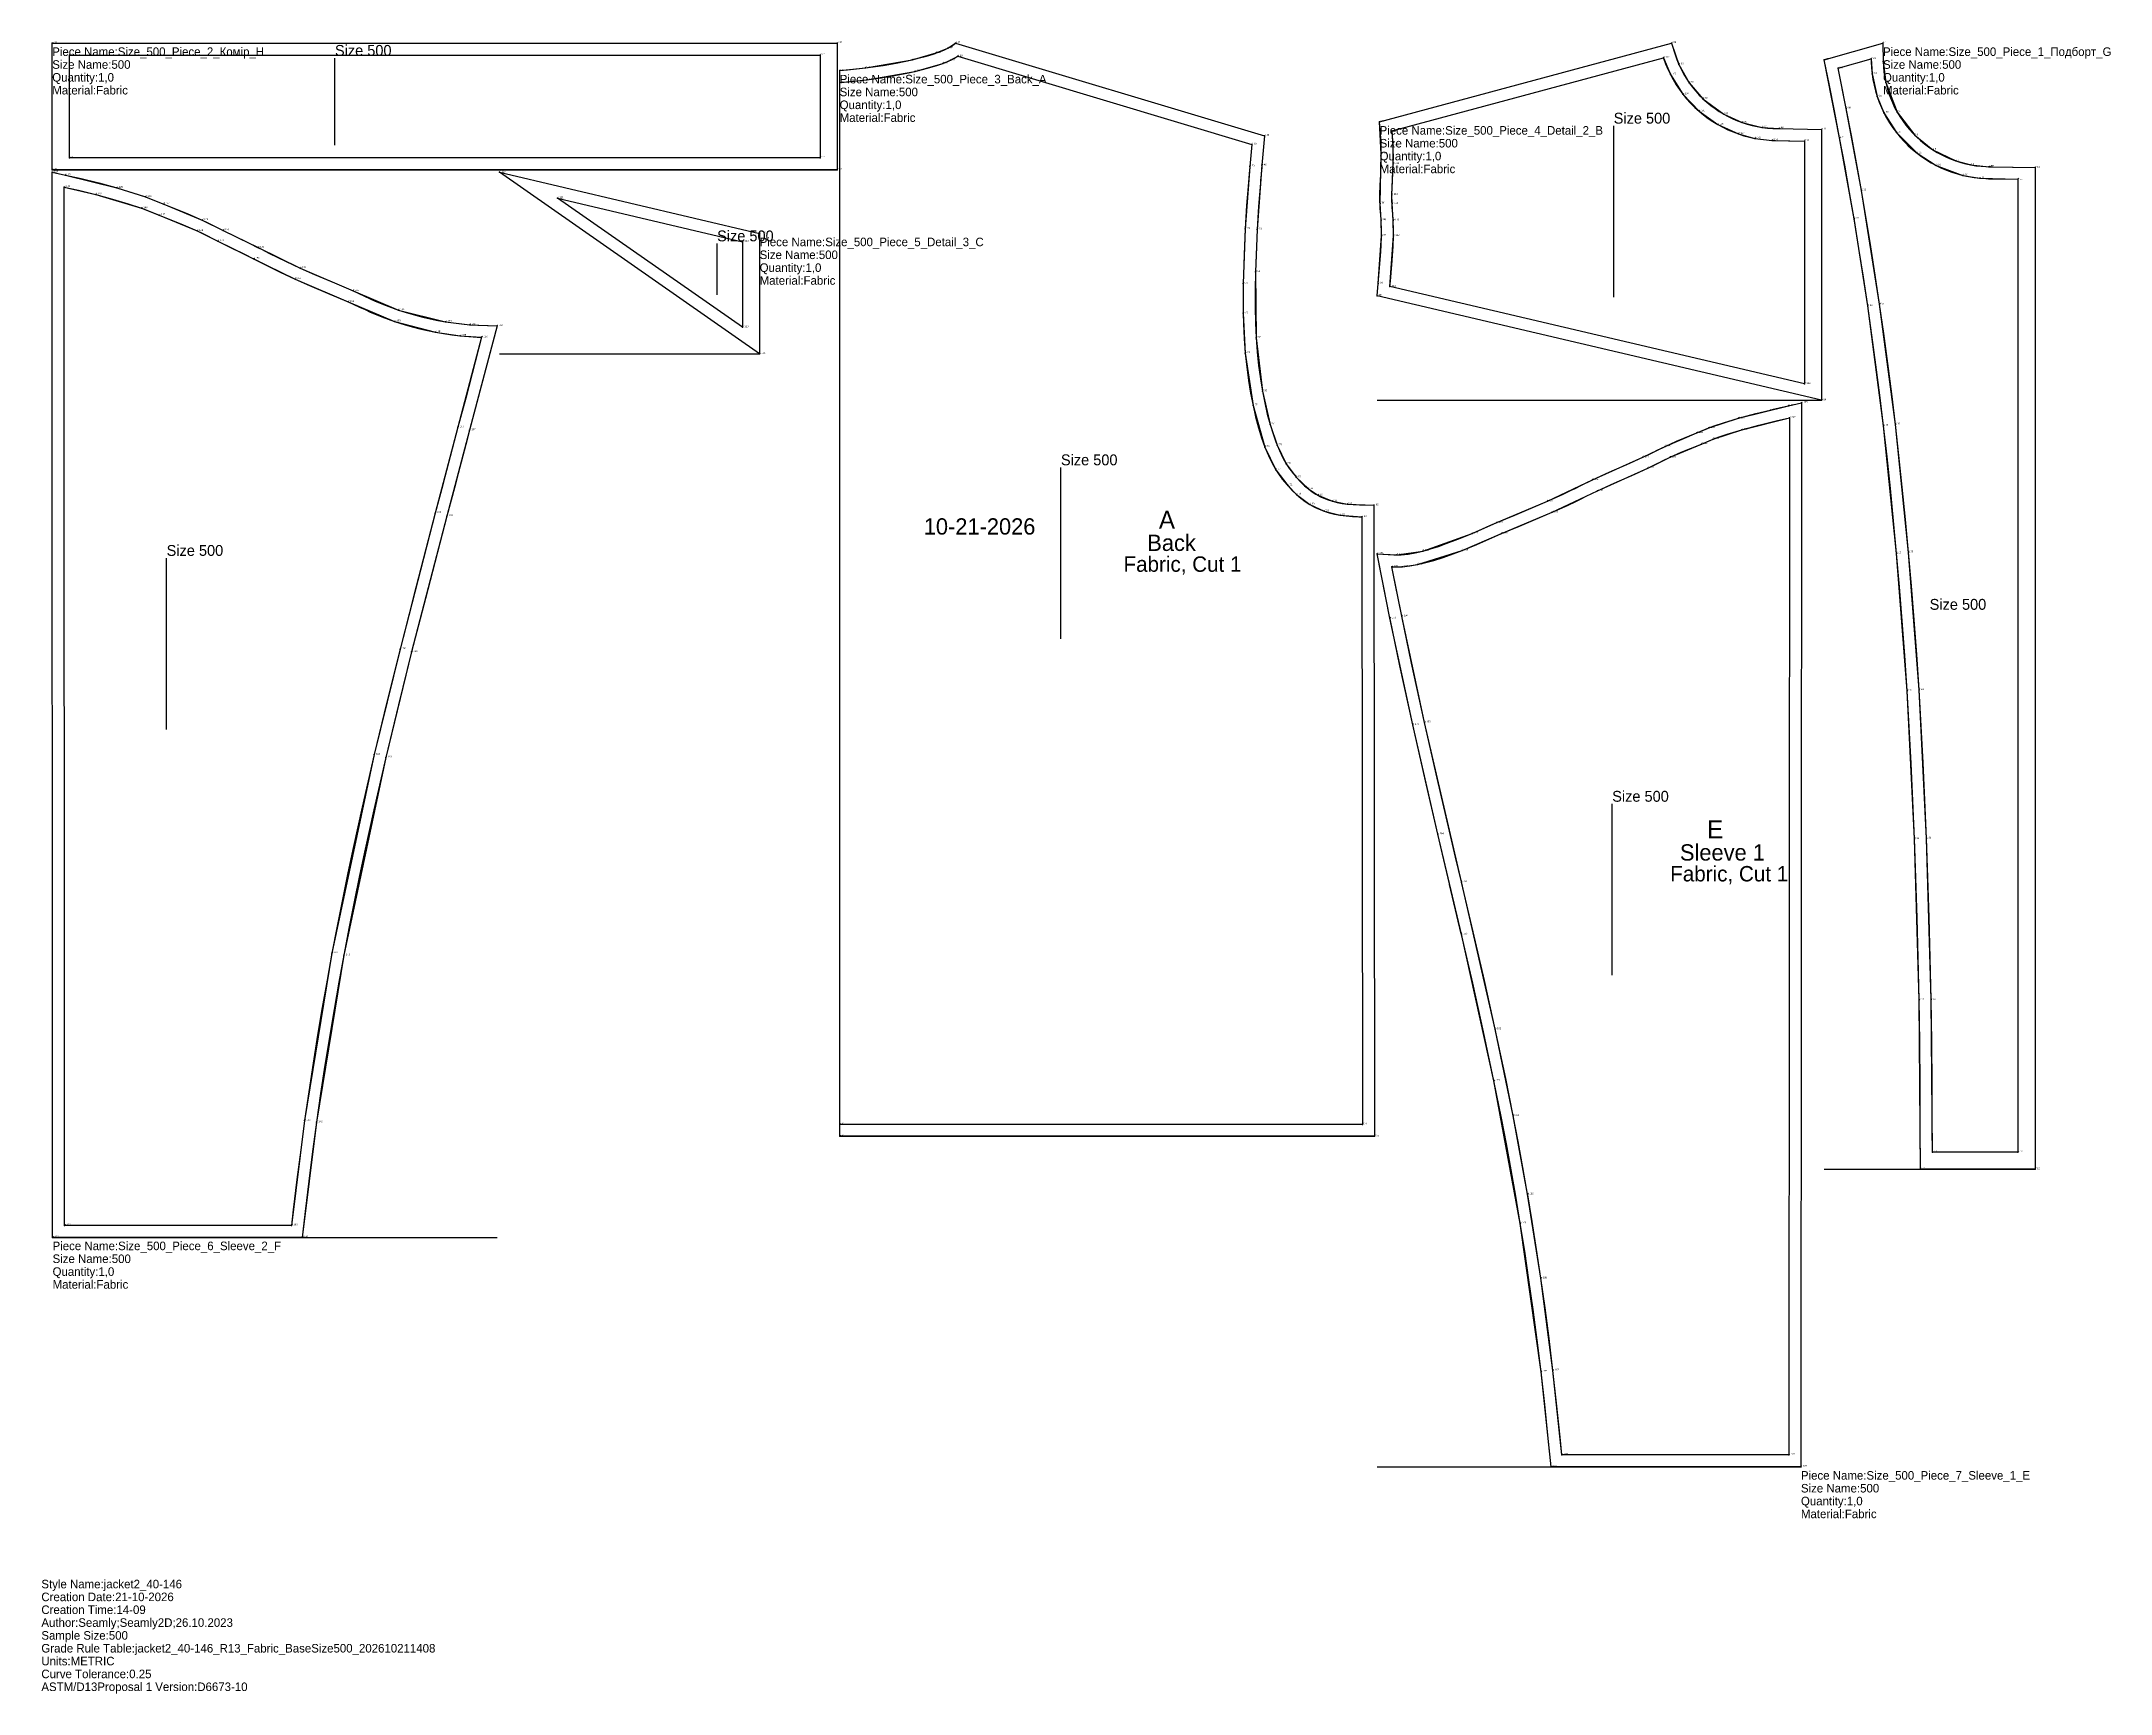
# Model space of a CAD drawing. Extents: x 0 to 1208, y -69 to 896.
import ezdxf

# ---------------------------------------------------------------- set-up
doc = ezdxf.new("R2010")
doc.units = 0
for name, color, linetype in [('1', 7, 'CONTINUOUS'), ('14', 7, 'CONTINUOUS'), ('15', 7, 'CONTINUOUS'), ('2', 7, 'CONTINUOUS'), ('3', 7, 'CONTINUOUS'), ('5', 7, 'CONTINUOUS'), ('7', 7, 'CONTINUOUS'), ('84', 7, 'CONTINUOUS'), ('87', 7, 'CONTINUOUS')]:
    doc.layers.add(name, color=color, linetype=linetype)

# ---------------------------------------------------------------- blocks, each defined once
blk = doc.blocks.new('piece-113_s500_M')
at = {"layer": '1'}
blk.add_lwpolyline([(1075.46, 895.09), (1075.55, 884.31), (1077.07, 872), (1083.69, 854.84), (1093.99, 841.31), (1104.57, 832.8), (1118.03, 826.29), (1126.73, 823.97), (1137.29, 822.88), (1137.6, 822.87), (1164.29, 822.34), (1164.29, 237.32), (1097.3, 237.32), (1096.52, 336.28), (1093.9, 430.22), (1089.51, 516.82), (1083.43, 596.96), (1075.76, 671.57), (1066.58, 741.54), (1058.58, 792.49), (1050.16, 839.8), (1041.14, 885.37)], close=True, dxfattribs=at)
at = {"layer": '14'}
blk.add_lwpolyline([(1068.54, 885.85), (1069.06, 877.22), (1072.07, 863.87), (1075.99, 854.41), (1083.3, 842.84), (1095.34, 830.77), (1106.57, 823.58), (1122.15, 817.8), (1132.06, 816.16), (1154.29, 815.54), (1154.29, 247.32), (1104.29, 247.32), (1103.52, 336.4), (1100.9, 430.5), (1096.5, 517.26), (1090.41, 597.58), (1082.71, 672.38), (1073.5, 742.55), (1062.87, 808.99), (1054, 856.92), (1049.29, 880.4)], close=True, dxfattribs=at)
at = {"layer": '2'}
for p in [(1075.46, 895.09), (1041.14, 885.37), (1068.54, 885.85), (1049.29, 880.4), (1164.29, 822.34), (1154.29, 815.54), (1104.29, 247.32), (1154.29, 247.32), (1097.3, 237.32), (1164.29, 237.32)]:
    blk.add_point(p, dxfattribs=at)
at = {"layer": '3'}
for p in [(1075.55, 884.31), (1069.06, 877.22), (1077.07, 872), (1072.07, 863.87), (1054, 856.92), (1075.99, 854.41), (1083.69, 854.84), (1050.16, 839.8), (1083.3, 842.84), (1093.99, 841.31), (1095.34, 830.77), (1104.57, 832.8), (1106.57, 823.58), (1118.03, 826.29), (1126.73, 823.97), (1137.29, 822.88), (1137.6, 822.87), (1122.15, 817.8), (1132.06, 816.16), (1062.87, 808.99), (1058.58, 792.49), (1066.58, 741.54), (1073.5, 742.55), (1075.76, 671.57), (1082.71, 672.38), (1083.43, 596.96), (1090.41, 597.58), (1089.51, 516.82), (1096.5, 517.26), (1093.9, 430.22), (1100.9, 430.5), (1096.52, 336.28), (1103.52, 336.4)]:
    blk.add_point(p, dxfattribs=at)
at = {"layer": '5'}
blk.add_line((1041.14, 237.32), (1164.29, 237.32), dxfattribs=at)
at = {"layer": '84'}
blk.add_lwpolyline([(1075.46, 895.09), (1075.55, 884.31), (1075.71, 881.17), (1076.01, 878.08), (1076.47, 875.02), (1077.07, 872), (1077.83, 869.01), (1078.72, 866.07), (1079.76, 863.17), (1080.93, 860.33), (1082.24, 857.55), (1083.69, 854.84), (1085.27, 852.2), (1086.99, 849.63), (1088.83, 847.14), (1090.79, 844.74), (1092.91, 842.41), (1093.99, 841.31), (1095.05, 840.26), (1097.32, 838.21), (1099.66, 836.28), (1102.07, 834.48), (1104.57, 832.8), (1107.13, 831.24), (1109.77, 829.81), (1112.46, 828.5), (1115.22, 827.33), (1118.03, 826.29), (1120.89, 825.38), (1123.79, 824.61), (1126.73, 823.97), (1129.7, 823.48), (1132.71, 823.13), (1135.77, 822.92), (1137.29, 822.88), (1137.6, 822.87), (1137.74, 822.87), (1137.88, 822.87), (1138.02, 822.86), (1138.15, 822.86), (1138.28, 822.86), (1138.4, 822.86), (1138.52, 822.85), (1138.64, 822.85), (1138.75, 822.85), (1164.29, 822.34), (1164.29, 237.32), (1097.3, 237.32), (1097.27, 260.45), (1097.14, 286.27), (1096.89, 311.54), (1096.52, 336.28), (1096.04, 360.5), (1095.44, 384.23), (1094.73, 407.46), (1093.9, 430.22), (1092.97, 452.52), (1091.92, 474.38), (1090.77, 495.81), (1089.51, 516.82), (1088.15, 537.42), (1086.68, 557.64), (1085.11, 577.48), (1083.43, 596.96), (1081.66, 616.1), (1079.79, 634.9), (1077.83, 653.39), (1075.76, 671.57), (1073.6, 689.46), (1071.35, 707.08), (1069.01, 724.43), (1066.58, 741.54), (1064.06, 758.41), (1061.44, 775.07), (1058.75, 791.52), (1058.66, 792.06), (1058.64, 792.13), (1058.63, 792.21), (1058.62, 792.3), (1058.6, 792.39), (1058.58, 792.49), (1055.97, 807.79), (1053.11, 823.88), (1050.16, 839.8), (1047.13, 855.58), (1044.02, 871.23), (1041.14, 885.37)], close=True, dxfattribs=at)
at = {"layer": '87'}
blk.add_lwpolyline([(1068.54, 885.85), (1068.55, 884.11), (1068.72, 880.65), (1069.06, 877.22), (1069.57, 873.82), (1070.24, 870.46), (1071.08, 867.13), (1072.07, 863.87), (1073.22, 860.65), (1074.53, 857.5), (1075.99, 854.41), (1077.6, 851.39), (1079.35, 848.46), (1081.26, 845.6), (1083.3, 842.84), (1085.49, 840.17), (1087.82, 837.6), (1089.04, 836.36), (1090.24, 835.18), (1092.74, 832.91), (1095.34, 830.77), (1098.02, 828.77), (1100.79, 826.9), (1103.64, 825.17), (1106.57, 823.58), (1109.57, 822.13), (1112.63, 820.82), (1115.75, 819.67), (1118.93, 818.66), (1122.15, 817.8), (1125.42, 817.1), (1128.73, 816.55), (1132.06, 816.16), (1135.43, 815.93), (1137.12, 815.88), (1154.29, 815.54), (1154.29, 247.32), (1104.29, 247.32), (1104.27, 260.47), (1104.14, 286.32), (1103.89, 311.63), (1103.52, 336.4), (1103.04, 360.66), (1102.44, 384.42), (1101.72, 407.69), (1100.9, 430.5), (1099.96, 452.84), (1098.91, 474.74), (1097.76, 496.2), (1096.5, 517.26), (1095.13, 537.91), (1093.66, 558.17), (1092.08, 578.05), (1090.41, 597.58), (1088.63, 616.76), (1086.75, 635.62), (1084.78, 654.15), (1082.71, 672.38), (1080.55, 690.32), (1078.29, 707.99), (1075.94, 725.39), (1073.5, 742.55), (1070.98, 759.47), (1068.36, 776.18), (1065.65, 792.68), (1062.87, 808.99), (1059.99, 825.13), (1057.04, 841.1), (1054, 856.92), (1050.88, 872.61), (1049.29, 880.4)], close=True, dxfattribs=at)
at = {"layer": '1'}
for s, height, p in [('# 1', 1, (1075.46, 895.09)), ('# 22', 1, (1041.14, 885.37)), ('# 2', 1, (1075.55, 884.31)), ('Size Name:500', 5, (1075.46, 880.09)), ('Piece Name:Size_500_Piece_1_Подборт_G', 5, (1075.46, 887.59)), ('Quantity:1,0', 5, (1075.46, 872.59)), ('Material:Fabric', 5, (1075.46, 865.09)), ('# 3', 1, (1077.07, 872)), ('# 4', 1, (1083.69, 854.84)), ('# 21', 1, (1050.16, 839.8)), ('# 5', 1, (1093.99, 841.31)), ('# 6', 1, (1104.57, 832.8)), ('# 7', 1, (1118.03, 826.29)), ('# 8', 1, (1126.73, 823.97)), ('# 9', 1, (1137.29, 822.88)), ('# 10', 1, (1137.6, 822.87)), ('# 11', 1, (1164.29, 822.34)), ('# 20', 1, (1058.58, 792.49)), ('# 19', 1, (1066.58, 741.54)), ('# 18', 1, (1075.76, 671.57)), ('# 17', 1, (1083.43, 596.96)), ('# 16', 1, (1089.51, 516.82)), ('# 15', 1, (1093.9, 430.22)), ('# 14', 1, (1096.52, 336.28)), ('# 13', 1, (1097.3, 237.32)), ('# 12', 1, (1164.29, 237.32))]:
    blk.add_text(s, height=height, dxfattribs=at).set_placement(p)
at = {"layer": '14'}
for s, p in [('# 23', (1068.54, 885.85)), ('# 40', (1049.29, 880.4)), ('# 24', (1069.06, 877.22)), ('# 25', (1072.07, 863.87)), ('# 39', (1054, 856.92)), ('# 26', (1075.99, 854.41)), ('# 27', (1083.3, 842.84)), ('# 28', (1095.34, 830.77)), ('# 29', (1106.57, 823.58)), ('# 38', (1062.87, 808.99)), ('# 30', (1122.15, 817.8)), ('# 31', (1132.06, 816.16)), ('# 11', (1154.29, 815.54)), ('# 37', (1073.5, 742.55)), ('# 36', (1082.71, 672.38)), ('# 35', (1090.41, 597.58)), ('# 34', (1096.5, 517.26)), ('# 33', (1100.9, 430.5)), ('# 32', (1103.52, 336.4)), ('# 12', (1104.29, 247.32)), ('# 12', (1154.29, 247.32))]:
    blk.add_text(s, height=1, dxfattribs=at).set_placement(p)
at = {"layer": '15'}
blk.add_text('Size 500', height=6.35, dxfattribs=at).set_placement((1102.71, 564.08))
blk = doc.blocks.new('piece-114_s500_M')
at = {"layer": '1'}
blk.add_lwpolyline([(6.35, 895.09), (464.75, 895.09), (464.75, 821.08), (6.35, 821.08)], close=True, dxfattribs=at)
at = {"layer": '14'}
blk.add_lwpolyline([(16.35, 888.08), (454.76, 888.08), (454.76, 828.08), (16.35, 828.08)], close=True, dxfattribs=at)
at = {"layer": '2'}
for p in [(6.35, 895.09), (464.75, 895.09), (16.35, 888.08), (454.76, 888.08), (16.35, 828.08), (454.76, 828.08), (6.35, 821.08), (464.75, 821.08)]:
    blk.add_point(p, dxfattribs=at)
at = {"layer": '5'}
blk.add_line((6.35, 821.08), (464.75, 821.08), dxfattribs=at)
at = {"layer": '7'}
blk.add_line((171.44, 835.53), (171.44, 886.33), dxfattribs=at)
at = {"layer": '84'}
blk.add_lwpolyline([(6.35, 895.09), (464.75, 895.09), (464.75, 821.08), (6.35, 821.08)], close=True, dxfattribs=at)
at = {"layer": '87'}
blk.add_lwpolyline([(16.35, 888.08), (454.76, 888.08), (454.76, 828.08), (16.35, 828.08)], close=True, dxfattribs=at)
at = {"layer": '1'}
for s, height, p in [('# 41', 1, (6.35, 895.09)), ('# 42', 1, (464.75, 895.09)), ('Size Name:500', 5, (6.35, 880.09)), ('Piece Name:Size_500_Piece_2_Комір_H', 5, (6.35, 887.59)), ('Quantity:1,0', 5, (6.35, 872.59)), ('Material:Fabric', 5, (6.35, 865.09)), ('# 41', 1, (6.35, 821.08)), ('# 42', 1, (464.75, 821.08))]:
    blk.add_text(s, height=height, dxfattribs=at).set_placement(p)
at = {"layer": '14'}
for s, p in [('# 41', (16.35, 888.08)), ('# 42', (454.76, 888.08)), ('# 41', (16.35, 828.08)), ('# 42', (454.76, 828.08))]:
    blk.add_text(s, height=1, dxfattribs=at).set_placement(p)
at = {"layer": '15'}
blk.add_text('Size 500', height=6.35, dxfattribs=at).set_placement((171.44, 887.65))
blk = doc.blocks.new('piece_Back_s500_M')
at = {"layer": '1'}
blk.add_lwpolyline([(466.2, 879.06), (481.27, 880.57), (508.52, 885.34), (522.63, 889.33), (529.4, 892.12), (533.92, 895.09), (714.34, 840.91), (712.8, 823.72), (709.99, 786.21), (709.08, 761.41), (709.4, 723), (713.07, 691.77), (717.53, 672.36), (721.68, 660.23), (726.9, 649.4), (732.87, 641.53), (739.92, 634.7), (745.49, 630.95), (753.96, 627.48), (762.74, 625.85), (778.19, 625.17), (778.46, 256.52), (466.2, 256.52)], close=True, dxfattribs=at)
at = {"layer": '14'}
blk.add_lwpolyline([(466.2, 872.04), (482.15, 873.62), (510.1, 878.52), (526.5, 883.26), (530.96, 885.12), (535.2, 887.39), (706.86, 835.85), (705.71, 823.02), (703, 786.58), (701.91, 754.6), (701.87, 737.31), (703.06, 714.05), (707.57, 683.42), (714.55, 659.15), (720.91, 645.78), (727.83, 636.66), (733.02, 631.39), (740.72, 625.6), (749.08, 621.67), (758.52, 619.35), (771.19, 618.34), (771.46, 263.52), (466.2, 263.52)], close=True, dxfattribs=at)
at = {"layer": '2'}
for p in [(533.92, 895.09), (535.2, 887.39), (466.2, 879.06), (466.2, 872.04), (706.86, 835.85), (714.34, 840.91), (771.19, 618.34), (778.19, 625.17), (466.2, 263.52), (466.2, 256.52), (771.46, 263.52), (778.46, 256.52)]:
    blk.add_point(p, dxfattribs=at)
at = {"layer": '3'}
for p in [(508.52, 885.34), (522.63, 889.33), (526.5, 883.26), (529.4, 892.12), (530.96, 885.12), (481.27, 880.57), (482.15, 873.62), (510.1, 878.52), (705.71, 823.02), (712.8, 823.72), (703, 786.58), (709.99, 786.21), (709.08, 761.41), (701.91, 754.6), (701.87, 737.31), (703.06, 714.05), (709.4, 723), (713.07, 691.77), (707.57, 683.42), (717.53, 672.36), (714.55, 659.15), (721.68, 660.23), (720.91, 645.78), (726.9, 649.4), (732.87, 641.53), (727.83, 636.66), (733.02, 631.39), (739.92, 634.7), (745.49, 630.95), (740.72, 625.6), (749.08, 621.67), (753.96, 627.48), (758.52, 619.35), (762.74, 625.85)]:
    blk.add_point(p, dxfattribs=at)
at = {"layer": '5'}
blk.add_line((466.2, 256.52), (778.46, 256.52), dxfattribs=at)
at = {"layer": '7'}
blk.add_line((595.39, 547.16), (595.39, 647.16), dxfattribs=at)
at = {"layer": '84'}
blk.add_lwpolyline([(466.2, 879.06), (470.81, 879.43), (481.27, 880.57), (491.63, 882.05), (499.12, 883.37), (503.91, 884.32), (508.52, 885.34), (512.88, 886.4), (516.95, 887.52), (520.7, 888.66), (521.24, 888.85), (521.37, 888.89), (521.57, 888.96), (521.78, 889.04), (521.99, 889.11), (522.21, 889.19), (522.44, 889.27), (522.63, 889.33), (522.69, 889.35), (524.06, 889.83), (526.98, 890.99), (529.4, 892.12), (531.25, 893.17), (533.92, 895.09), (714.34, 840.91), (712.8, 823.72), (712.79, 823.56), (712.77, 823.4), (712.76, 823.27), (712.75, 823.13), (712.74, 823), (712.47, 819.99), (712.46, 819.85), (712.42, 819.41), (712.4, 819.24), (712.32, 818.37), (712.04, 814.83), (712.02, 814.56), (712, 814.31), (711.98, 814.05), (711.96, 813.86), (711.95, 813.65), (711.93, 813.48), (711.92, 813.28), (710.83, 799.7), (709.99, 786.21), (709.32, 771.29), (709.08, 761.41), (709.07, 761.08), (709.06, 760.79), (709.05, 760.5), (709.05, 760.29), (709.04, 760.08), (709.04, 759.9), (709.03, 759.71), (709.03, 759.56), (709.03, 759.43), (709.02, 759.3), (709.02, 759.17), (708.99, 758.13), (708.99, 758.05), (708.99, 757.98), (708.99, 757.89), (708.9, 754.48), (708.9, 754.38), (708.9, 754.32), (708.9, 754.06), (708.9, 753.97), (708.9, 753.89), (708.82, 745.15), (708.82, 744.89), (708.82, 744.83), (708.81, 740.58), (708.99, 731.63), (709.4, 723), (710.03, 714.67), (710.86, 706.68), (711.88, 699.04), (713.07, 691.77), (714.42, 684.88), (715.91, 678.41), (717.53, 672.36), (719.27, 666.77), (721.09, 661.65), (721.44, 660.81), (721.68, 660.23), (722.99, 657.04), (724.94, 652.94), (726.9, 649.4), (728.88, 646.4), (729.82, 645.17), (730.95, 643.77), (731.01, 643.7), (731.92, 642.64), (732.87, 641.53), (733.25, 641.09), (735.5, 638.7), (737.72, 636.58), (739.92, 634.7), (742.12, 633.04), (744.34, 631.59), (745.49, 630.95), (745.81, 630.77), (745.85, 630.75), (745.91, 630.71), (746.13, 630.59), (746.22, 630.54), (746.32, 630.49), (746.34, 630.47), (746.57, 630.35), (746.61, 630.32), (746.84, 630.22), (746.91, 630.18), (747.02, 630.13), (747.07, 630.11), (747.1, 630.09), (747.38, 629.96), (747.46, 629.92), (747.53, 629.89), (747.66, 629.83), (747.88, 629.73), (748.11, 629.62), (748.95, 629.23), (751.39, 628.28), (753.96, 627.48), (756.7, 626.8), (759.62, 626.26), (762.74, 625.85), (766.09, 625.55), (769.71, 625.37), (778.19, 625.17), (778.46, 256.52), (466.2, 256.52)], close=True, dxfattribs=at)
at = {"layer": '87'}
blk.add_lwpolyline([(466.2, 872.04), (471.47, 872.46), (482.15, 873.62), (492.73, 875.14), (500.41, 876.49), (505.35, 877.47), (510.1, 878.52), (514.63, 879.63), (518.9, 880.79), (522.87, 882), (526.5, 883.26), (529.76, 884.56), (530.96, 885.12), (531.4, 885.33), (531.64, 885.44), (531.9, 885.56), (532.16, 885.69), (532.44, 885.82), (532.61, 885.9), (532.73, 885.96), (533.02, 886.13), (533.33, 886.3), (535.02, 887.26), (535.2, 887.39), (706.86, 835.85), (705.71, 823.02), (705.69, 822.77), (705.67, 822.49), (705.64, 822.23), (705.36, 819.06), (705.35, 818.96), (705.34, 818.81), (704.74, 811.36), (703.85, 800.2), (703, 786.58), (702.33, 771.53), (702.18, 765.53), (702.17, 765.36), (701.91, 754.6), (701.85, 749.26), (701.82, 745.19), (701.81, 740.51), (701.81, 740.17), (701.82, 740.06), (701.82, 739.95), (701.82, 739.84), (701.82, 739.75), (701.87, 737.53), (701.87, 737.49), (701.87, 737.46), (701.87, 737.39), (701.87, 737.31), (702, 731.39), (702.42, 722.56), (703.06, 714.05), (703.91, 705.86), (704.95, 698.01), (706.18, 690.53), (707.57, 683.42), (709.12, 676.71), (710.81, 670.42), (712.62, 664.56), (714.55, 659.15), (716.59, 654.2), (718.71, 649.74), (720.91, 645.78), (723.17, 642.34), (724.32, 640.84), (724.46, 640.66), (725.18, 639.77), (725.57, 639.29), (725.94, 638.85), (726.07, 638.7), (726.55, 638.15), (726.93, 637.71), (727.52, 637.02), (727.83, 636.66), (728.05, 636.4), (730.53, 633.77), (733.02, 631.39), (735.54, 629.23), (738.1, 627.31), (740.72, 625.6), (743.41, 624.09), (746.19, 622.79), (749.08, 621.67), (752.08, 620.73), (755.22, 619.96), (758.52, 619.35), (761.98, 618.89), (765.61, 618.57), (769.45, 618.38), (771.19, 618.34), (771.46, 263.52), (466.2, 263.52)], close=True, dxfattribs=at)
at = {"layer": '1'}
for s, height, p in [('# 47', 1, (533.92, 895.09)), ('# 44', 1, (508.52, 885.34)), ('# 45', 1, (522.63, 889.33)), ('# 46', 1, (529.4, 892.12)), ('# 41', 1, (466.2, 879.06)), ('Piece Name:Size_500_Piece_3_Back_A', 5, (466.2, 871.56)), ('# 43', 1, (481.27, 880.57)), ('Size Name:500', 5, (466.2, 864.06)), ('Quantity:1,0', 5, (466.2, 856.56)), ('Material:Fabric', 5, (466.2, 849.06)), ('# 48', 1, (714.34, 840.91)), ('# 49', 1, (712.8, 823.72)), ('# 50', 1, (709.99, 786.21)), ('# 51', 1, (709.08, 761.41)), ('# 52', 1, (709.4, 723)), ('# 53', 1, (713.07, 691.77)), ('# 54', 1, (717.53, 672.36)), ('# 55', 1, (721.68, 660.23)), ('# 56', 1, (726.9, 649.4)), ('# 57', 1, (732.87, 641.53)), ('# 58', 1, (739.92, 634.7)), ('# 59', 1, (745.49, 630.95)), ('# 60', 1, (753.96, 627.48)), ('# 61', 1, (762.74, 625.85)), ('# 62', 1, (778.19, 625.17)), ('# 41', 1, (466.2, 256.52)), ('# 63', 1, (778.46, 256.52))]:
    blk.add_text(s, height=height, dxfattribs=at).set_placement(p)
at = {"layer": '14'}
for s, p in [('# 66', (526.5, 883.26)), ('# 67', (530.96, 885.12)), ('# 68', (535.2, 887.39)), ('# 41', (466.2, 872.04)), ('# 64', (482.15, 873.62)), ('# 65', (510.1, 878.52)), ('# 69', (706.86, 835.85)), ('# 70', (705.71, 823.02)), ('# 71', (703, 786.58)), ('# 72', (701.91, 754.6)), ('# 73', (701.87, 737.31)), ('# 74', (703.06, 714.05)), ('# 75', (707.57, 683.42)), ('# 76', (714.55, 659.15)), ('# 77', (720.91, 645.78)), ('# 78', (727.83, 636.66)), ('# 79', (733.02, 631.39)), ('# 80', (740.72, 625.6)), ('# 81', (749.08, 621.67)), ('# 82', (758.52, 619.35)), ('# 83', (771.19, 618.34)), ('# 41', (466.2, 263.52)), ('# 63', (771.46, 263.52))]:
    blk.add_text(s, height=1, dxfattribs=at).set_placement(p)
at = {"layer": '15'}
for s, height, p in [('Size 500', 6.35, (595.39, 648.48)), ('10-21-2026', 9.53, (515.3, 608)), ('A', 10.58, (652.59, 611.41)), ('Back', 9.53, (645.84, 598.45)), ('Fabric, Cut 1', 9, (631.95, 586.27))]:
    blk.add_text(s, height=height, dxfattribs=at).set_placement(p)
blk = doc.blocks.new('piece_Detail_2_s500_M')
at = {"layer": '1'}
blk.add_lwpolyline([(781.49, 849.12), (951.97, 895.09), (956.23, 882.69), (962.28, 871.98), (970.35, 862.62), (982.43, 853.59), (993.32, 848.64), (1005, 845.84), (1014.74, 845.19), (1014.92, 845.19), (1039.58, 844.69), (1039.58, 686.44), (779.99, 747.47), (780.64, 754.65), (782.62, 782.58), (782.43, 791.68), (781.74, 801.41), (782.49, 830.45)], close=True, dxfattribs=at)
at = {"layer": '14'}
blk.add_lwpolyline([(788.87, 843.86), (947.26, 886.57), (951.28, 876.76), (958.6, 865.2), (968.03, 855.26), (978.94, 847.52), (991.04, 842.02), (1000.71, 839.45), (1010.72, 838.28), (1029.58, 837.89), (1029.58, 695.98), (787.51, 752.89), (789.62, 782.48), (789.46, 791.56), (788.76, 801.35), (788.65, 806.44), (789.48, 824.5), (789.37, 835.11)], close=True, dxfattribs=at)
at = {"layer": '2'}
for p in [(951.97, 895.09), (947.26, 886.57), (781.49, 849.12), (788.87, 843.86), (1029.58, 837.89), (1039.58, 844.69), (787.51, 752.89), (779.99, 747.47), (1029.58, 695.98), (1039.58, 686.44)]:
    blk.add_point(p, dxfattribs=at)
at = {"layer": '3'}
for p in [(956.23, 882.69), (951.28, 876.76), (962.28, 871.98), (958.6, 865.2), (970.35, 862.62), (968.03, 855.26), (978.94, 847.52), (982.43, 853.59), (993.32, 848.64), (789.37, 835.11), (991.04, 842.02), (1000.71, 839.45), (1005, 845.84), (1010.72, 838.28), (1014.74, 845.19), (1014.92, 845.19), (782.49, 830.45), (789.48, 824.5), (781.74, 801.41), (788.65, 806.44), (788.76, 801.35), (782.43, 791.68), (789.46, 791.56), (782.62, 782.58), (789.62, 782.48), (780.64, 754.65)]:
    blk.add_point(p, dxfattribs=at)
at = {"layer": '5'}
blk.add_line((779.99, 686.44), (1039.58, 686.44), dxfattribs=at)
at = {"layer": '7'}
blk.add_line((918.19, 746.75), (918.19, 846.75), dxfattribs=at)
at = {"layer": '84'}
blk.add_lwpolyline([(781.49, 849.12), (951.97, 895.09), (954.01, 888.43), (955.05, 885.53), (956.23, 882.69), (957.54, 879.91), (958.99, 877.2), (960.57, 874.55), (962.28, 871.98), (964.12, 869.5), (966.09, 867.1), (968.2, 864.76), (969.28, 863.67), (970.35, 862.62), (972.61, 860.56), (974.95, 858.64), (977.37, 856.83), (979.86, 855.15), (982.43, 853.59), (985.06, 852.16), (987.76, 850.86), (990.52, 849.68), (993.32, 848.64), (996.18, 847.73), (999.08, 846.96), (1002.02, 846.33), (1005, 845.84), (1008, 845.48), (1011.06, 845.27), (1012.58, 845.23), (1012.84, 845.23), (1013.09, 845.22), (1013.32, 845.22), (1013.55, 845.21), (1013.77, 845.21), (1013.98, 845.2), (1014.18, 845.2), (1014.38, 845.2), (1014.56, 845.19), (1014.74, 845.19), (1014.92, 845.19), (1039.58, 844.69), (1039.58, 686.44), (779.99, 747.47), (780.64, 754.65), (780.82, 756.72), (781.92, 768.75), (782.03, 770.55), (782.04, 770.71), (782.44, 776.65), (782.62, 782.58), (782.62, 786.54), (782.5, 790.55), (782.45, 791.38), (782.45, 791.49), (782.44, 791.6), (782.43, 791.68), (782.43, 791.79), (782.25, 794.62), (782.07, 796.7), (781.91, 798.48), (781.75, 801.3), (781.75, 801.33), (781.74, 801.39), (781.74, 801.41), (781.72, 801.85), (781.65, 806.56), (781.91, 812.13), (781.91, 812.16), (782.04, 815.06), (782.2, 818.56), (782.21, 818.66), (782.48, 824.67), (782.49, 830.45), (782.38, 834.86), (782.13, 839.84)], close=True, dxfattribs=at)
at = {"layer": '87'}
blk.add_lwpolyline([(788.87, 843.86), (947.26, 886.57), (947.36, 886.22), (948.52, 883), (949.82, 879.85), (951.28, 876.76), (952.89, 873.75), (954.65, 870.81), (956.55, 867.96), (958.6, 865.2), (960.78, 862.53), (963.11, 859.96), (964.33, 858.72), (965.54, 857.53), (968.03, 855.26), (970.63, 853.13), (973.31, 851.12), (976.08, 849.25), (978.94, 847.52), (981.87, 845.93), (984.86, 844.48), (987.93, 843.18), (991.04, 842.02), (994.22, 841.01), (997.44, 840.16), (1000.71, 839.45), (1004.02, 838.9), (1007.36, 838.51), (1010.72, 838.28), (1012.42, 838.23), (1029.58, 837.89), (1029.58, 695.98), (787.51, 752.89), (787.79, 756.09), (788.89, 768.2), (789.43, 776.31), (789.62, 782.48), (789.62, 786.64), (789.5, 790.86), (789.46, 791.56), (789.45, 791.63), (789.45, 791.73), (789.44, 791.84), (789.43, 791.91), (789.43, 792.01), (789.24, 795.15), (789.04, 797.33), (788.89, 798.99), (788.76, 801.21), (788.76, 801.27), (788.76, 801.35), (788.71, 802.1), (788.65, 806.44), (789.04, 814.74), (789.48, 824.5), (789.49, 830.54), (789.37, 835.11), (789.12, 840.26)], close=True, dxfattribs=at)
at = {"layer": '1'}
for s, height, p in [('# 85', 1, (951.97, 895.09)), ('# 86', 1, (956.23, 882.69)), ('# 87', 1, (962.28, 871.98)), ('# 88', 1, (970.35, 862.62)), ('# 84', 1, (781.49, 849.12)), ('Piece Name:Size_500_Piece_4_Detail_2_B', 5, (781.49, 841.62)), ('# 89', 1, (982.43, 853.59)), ('# 90', 1, (993.32, 848.64)), ('# 91', 1, (1005, 845.84)), ('# 92', 1, (1014.74, 845.19)), ('# 93', 1, (1014.92, 845.19)), ('Size Name:500', 5, (781.49, 834.12)), ('# 11', 1, (1039.58, 844.69)), ('Quantity:1,0', 5, (781.49, 826.62)), ('Material:Fabric', 5, (781.49, 819.12)), ('# 100', 1, (782.49, 830.45)), ('# 99', 1, (781.74, 801.41)), ('# 98', 1, (782.43, 791.68)), ('# 97', 1, (782.62, 782.58)), ('# 96', 1, (780.64, 754.65)), ('# 95', 1, (779.99, 747.47)), ('# 94', 1, (1039.58, 686.44))]:
    blk.add_text(s, height=height, dxfattribs=at).set_placement(p)
at = {"layer": '14'}
for s, p in [('# 102', (947.26, 886.57)), ('# 103', (951.28, 876.76)), ('# 104', (958.6, 865.2)), ('# 105', (968.03, 855.26)), ('# 106', (978.94, 847.52)), ('# 101', (788.87, 843.86)), ('# 117', (789.37, 835.11)), ('# 107', (991.04, 842.02)), ('# 108', (1000.71, 839.45)), ('# 109', (1010.72, 838.28)), ('# 11', (1029.58, 837.89)), ('# 116', (789.48, 824.5)), ('# 115', (788.65, 806.44)), ('# 114', (788.76, 801.35)), ('# 113', (789.46, 791.56)), ('# 112', (789.62, 782.48)), ('# 111', (787.51, 752.89)), ('# 110', (1029.58, 695.98))]:
    blk.add_text(s, height=1, dxfattribs=at).set_placement(p)
at = {"layer": '15'}
blk.add_text('Size 500', height=6.35, dxfattribs=at).set_placement((918.2, 848.07))
blk = doc.blocks.new('piece_Detail_3_s500_M')
at = {"layer": '1'}
blk.add_lwpolyline([(419.46, 783.95), (419.46, 713.59), (267.49, 819.68)], close=True, dxfattribs=at)
at = {"layer": '14'}
blk.add_lwpolyline([(409.46, 779.11), (409.46, 729.11), (301.46, 804.5)], close=True, dxfattribs=at)
at = {"layer": '2'}
for p in [(267.49, 819.68), (301.46, 804.5), (409.46, 779.11), (419.46, 783.95), (409.46, 729.11), (419.46, 713.59)]:
    blk.add_point(p, dxfattribs=at)
at = {"layer": '5'}
blk.add_line((267.49, 713.59), (419.46, 713.59), dxfattribs=at)
at = {"layer": '7'}
blk.add_line((394.6, 747.96), (394.6, 777.96), dxfattribs=at)
at = {"layer": '84'}
blk.add_lwpolyline([(419.46, 783.95), (419.46, 713.59), (267.49, 819.68)], close=True, dxfattribs=at)
at = {"layer": '87'}
blk.add_lwpolyline([(409.46, 779.11), (409.46, 729.11), (301.46, 804.5)], close=True, dxfattribs=at)
at = {"layer": '1'}
for s, height, p in [('# 120', 1, (267.49, 819.68)), ('# 118', 1, (419.46, 783.95)), ('Size Name:500', 5, (419.46, 768.95)), ('Piece Name:Size_500_Piece_5_Detail_3_C', 5, (419.46, 776.45)), ('Quantity:1,0', 5, (419.46, 761.45)), ('Material:Fabric', 5, (419.46, 753.95)), ('# 119', 1, (419.46, 713.59))]:
    blk.add_text(s, height=height, dxfattribs=at).set_placement(p)
at = {"layer": '14'}
for s, p in [('# 121', (301.46, 804.5)), ('# 110', (409.46, 779.11)), ('# 110', (409.46, 729.11))]:
    blk.add_text(s, height=1, dxfattribs=at).set_placement(p)
at = {"layer": '15'}
blk.add_text('Size 500', height=6.35, dxfattribs=at).set_placement((394.6, 779.29))
blk = doc.blocks.new('piece_Sleeve_2_s500_M')
at = {"layer": '1'}
blk.add_lwpolyline([(6.55, 197.52), (6.35, 819.68), (14.05, 818), (44.11, 810.54), (60.86, 805.22), (71.43, 801.1), (93.9, 791.74), (106.13, 785.71), (126.58, 775.64), (151.19, 763.67), (181.99, 750.33), (208.49, 739.14), (236.05, 732.33), (250.13, 730.62), (266.1, 729.92), (250.06, 668.98), (236.79, 618.8), (216.24, 539.43), (201.17, 477.88), (176.6, 362.32), (160.68, 264.76), (152.36, 197.52)], close=True, dxfattribs=at)
at = {"layer": '14'}
blk.add_lwpolyline([(13.54, 204.52), (13.35, 810.99), (31.75, 806.69), (58.5, 798.62), (68.83, 794.6), (91, 785.37), (103.04, 779.43), (123.98, 769.11), (148.3, 757.3), (179.18, 743.92), (206.26, 732.5), (230.18, 726.27), (244.63, 724.1), (257.11, 723.23), (243.28, 670.72), (230.02, 620.58), (209.45, 541.15), (194.36, 479.48), (169.72, 363.6), (153.75, 265.72), (146.1, 204.52)], close=True, dxfattribs=at)
at = {"layer": '2'}
for p in [(6.35, 819.68), (13.35, 810.99), (266.1, 729.92), (257.11, 723.23), (6.55, 197.52), (13.54, 204.52), (146.1, 204.52), (152.36, 197.52)]:
    blk.add_point(p, dxfattribs=at)
at = {"layer": '3'}
for p in [(14.05, 818), (44.11, 810.54), (31.75, 806.69), (58.5, 798.62), (60.86, 805.22), (71.43, 801.1), (68.83, 794.6), (93.9, 791.74), (106.13, 785.71), (91, 785.37), (103.04, 779.43), (126.58, 775.64), (123.98, 769.11), (151.19, 763.67), (148.3, 757.3), (181.99, 750.33), (179.18, 743.92), (208.49, 739.14), (206.26, 732.5), (230.18, 726.27), (236.05, 732.33), (250.13, 730.62), (244.63, 724.1), (243.28, 670.72), (250.06, 668.98), (230.02, 620.58), (236.79, 618.8), (209.45, 541.15), (216.24, 539.43), (194.36, 479.48), (201.17, 477.88), (169.72, 363.6), (176.6, 362.32), (153.75, 265.72), (160.68, 264.76)]:
    blk.add_point(p, dxfattribs=at)
at = {"layer": '5'}
blk.add_line((6.35, 197.52), (266.1, 197.52), dxfattribs=at)
at = {"layer": '7'}
blk.add_line((73.15, 494.25), (73.15, 594.25), dxfattribs=at)
at = {"layer": '84'}
blk.add_lwpolyline([(6.55, 197.52), (6.35, 819.68), (14.05, 818), (23.3, 815.99), (33.51, 813.46), (43.53, 810.71), (44.11, 810.54), (44.57, 810.4), (44.73, 810.35), (44.88, 810.31), (45.02, 810.27), (45.15, 810.22), (45.26, 810.19), (52.83, 807.91), (60.86, 805.22), (64.16, 803.96), (71.43, 801.1), (85.58, 795.34), (93.9, 791.74), (96.92, 790.29), (106.13, 785.71), (122.22, 777.86), (126.29, 775.79), (126.39, 775.74), (126.49, 775.69), (126.58, 775.64), (126.65, 775.6), (128.51, 774.66), (133.31, 772.19), (142.48, 767.71), (151.19, 763.67), (159.47, 760.01), (171.22, 754.97), (181.99, 750.33), (188.79, 747.28), (192.01, 745.75), (194.85, 744.41), (201.28, 741.74), (208.49, 739.14), (214.37, 737.3), (218.45, 736.15), (222.68, 735.07), (227.03, 734.06), (231.49, 733.15), (236.05, 732.33), (240.68, 731.64), (245.38, 731.06), (250.13, 730.62), (254.94, 730.32), (266.1, 729.92), (254.56, 685.98), (250.08, 669.05), (250.07, 669.01), (250.06, 668.98), (247.84, 660.57), (243.38, 643.72), (241.18, 635.4), (241.18, 635.37), (241.17, 635.34), (236.79, 618.8), (224.25, 570.76), (216.24, 539.43), (208.54, 508.53), (201.17, 477.88), (194.13, 447.31), (189.09, 424.34), (185.83, 408.96), (182.66, 393.51), (179.59, 377.97), (176.6, 362.32), (173.7, 346.52), (170.91, 330.57), (168.2, 314.43), (165.59, 298.1), (163.09, 281.55), (160.68, 264.76), (158.37, 247.69), (156.17, 230.35), (154.07, 212.7), (152.36, 197.52)], close=True, dxfattribs=at)
at = {"layer": '87'}
blk.add_lwpolyline([(13.54, 204.52), (13.35, 810.99), (21.71, 809.17), (31.75, 806.69), (41.6, 803.98), (50.71, 801.24), (58.5, 798.62), (61.63, 797.43), (68.83, 794.6), (82.87, 788.89), (91, 785.37), (93.85, 784), (103.04, 779.43), (119.09, 771.6), (123.55, 769.33), (123.7, 769.25), (123.84, 769.18), (123.98, 769.11), (124.12, 769.04), (125.33, 768.43), (130.17, 765.93), (139.47, 761.39), (148.3, 757.3), (156.67, 753.59), (168.45, 748.54), (179.18, 743.92), (185.85, 740.92), (189.02, 739.42), (192.02, 738.01), (198.75, 735.21), (206.26, 732.5), (212.38, 730.59), (216.63, 729.39), (221.02, 728.27), (225.54, 727.22), (230.18, 726.27), (234.91, 725.43), (239.73, 724.7), (244.63, 724.1), (249.58, 723.64), (254.59, 723.33), (257.11, 723.23), (247.79, 687.76), (243.28, 670.72), (236.62, 645.54), (234.42, 637.19), (234.41, 637.16), (234.4, 637.11), (230.02, 620.58), (217.47, 572.51), (209.45, 541.15), (201.75, 510.19), (194.36, 479.48), (187.3, 448.85), (182.25, 425.81), (178.98, 410.39), (175.8, 394.9), (172.71, 379.31), (169.72, 363.6), (166.81, 347.76), (164, 331.75), (161.29, 315.57), (158.68, 299.18), (156.16, 282.57), (153.75, 265.72), (151.43, 248.61), (149.22, 231.21), (147.11, 213.51), (146.1, 204.52)], close=True, dxfattribs=at)
at = {"layer": '1'}
for s, height, p in [('# 123', 1, (6.35, 819.68)), ('# 124', 1, (14.05, 818)), ('# 125', 1, (44.11, 810.54)), ('# 126', 1, (60.86, 805.22)), ('# 127', 1, (71.43, 801.1)), ('# 128', 1, (93.9, 791.74)), ('# 129', 1, (106.13, 785.71)), ('# 130', 1, (126.58, 775.64)), ('# 131', 1, (151.19, 763.67)), ('# 132', 1, (181.99, 750.33)), ('# 133', 1, (208.49, 739.14)), ('# 134', 1, (236.05, 732.33)), ('# 135', 1, (250.13, 730.62)), ('# 136', 1, (266.1, 729.92)), ('# 137', 1, (250.06, 668.98)), ('# 138', 1, (236.79, 618.8)), ('# 139', 1, (216.24, 539.43)), ('# 140', 1, (201.17, 477.88)), ('# 141', 1, (176.6, 362.32)), ('# 142', 1, (160.68, 264.76)), ('# 122', 1, (6.55, 197.52)), ('Piece Name:Size_500_Piece_6_Sleeve_2_F', 5, (6.55, 190.02)), ('# 143', 1, (152.36, 197.52)), ('Size Name:500', 5, (6.55, 182.52)), ('Quantity:1,0', 5, (6.55, 175.02)), ('Material:Fabric', 5, (6.55, 167.52))]:
    blk.add_text(s, height=height, dxfattribs=at).set_placement(p)
at = {"layer": '14'}
for s, p in [('# 144', (13.35, 810.99)), ('# 145', (31.75, 806.69)), ('# 146', (58.5, 798.62)), ('# 147', (68.83, 794.6)), ('# 148', (91, 785.37)), ('# 149', (103.04, 779.43)), ('# 150', (123.98, 769.11)), ('# 151', (148.3, 757.3)), ('# 152', (179.18, 743.92)), ('# 153', (206.26, 732.5)), ('# 154', (230.18, 726.27)), ('# 155', (244.63, 724.1)), ('# 156', (257.11, 723.23)), ('# 157', (243.28, 670.72)), ('# 158', (230.02, 620.58)), ('# 159', (209.45, 541.15)), ('# 160', (194.36, 479.48)), ('# 161', (169.72, 363.6)), ('# 162', (153.75, 265.72)), ('# 122', (13.54, 204.52)), ('# 163', (146.1, 204.52))]:
    blk.add_text(s, height=1, dxfattribs=at).set_placement(p)
at = {"layer": '15'}
blk.add_text('Size 500', height=6.35, dxfattribs=at).set_placement((73.15, 595.57))
blk = doc.blocks.new('piece_Sleeve_1_s500_M')
at = {"layer": '1'}
blk.add_lwpolyline([(1027.54, 63.48), (881.64, 63.48), (875.75, 118.99), (863.68, 205.66), (848.3, 288.98), (829.25, 374.57), (815.53, 433.02), (800.89, 496.8), (787.55, 559.11), (779.99, 596.79), (791.52, 596.1), (806.69, 598.42), (835.55, 608.67), (850, 615.04), (879.48, 627.48), (905.77, 639.9), (935.29, 653.22), (948.18, 659.51), (966.78, 667.39), (973.76, 670.33), (991.18, 675.94), (1020.24, 683.25), (1027.87, 685.01)], close=True, dxfattribs=at)
at = {"layer": '14'}
blk.add_lwpolyline([(1020.55, 70.48), (887.98, 70.48), (882.7, 119.81), (875.67, 173.59), (867.96, 222.64), (859.57, 268.4), (849.04, 319.11), (829.24, 405.15), (807.73, 498.31), (794.45, 560.3), (788.63, 589.2), (794.71, 589.21), (803.69, 590.54), (829.77, 598.72), (852.76, 608.6), (882.28, 621.07), (908.75, 633.57), (938.23, 646.87), (951.12, 653.16), (969.47, 660.92), (976.37, 663.83), (993.09, 669.21), (1020.87, 676.21)], close=True, dxfattribs=at)
at = {"layer": '2'}
for p in [(1027.87, 685.01), (1020.87, 676.21), (779.99, 596.79), (788.63, 589.2), (881.64, 63.48), (887.98, 70.48), (1020.55, 70.48), (1027.54, 63.48)]:
    blk.add_point(p, dxfattribs=at)
at = {"layer": '3'}
for p in [(1020.24, 683.25), (966.78, 667.39), (973.76, 670.33), (991.18, 675.94), (993.09, 669.21), (935.29, 653.22), (948.18, 659.51), (951.12, 653.16), (969.47, 660.92), (976.37, 663.83), (938.23, 646.87), (905.77, 639.9), (908.75, 633.57), (879.48, 627.48), (882.28, 621.07), (835.55, 608.67), (850, 615.04), (852.76, 608.6), (791.52, 596.1), (806.69, 598.42), (829.77, 598.72), (794.71, 589.21), (803.69, 590.54), (787.55, 559.11), (794.45, 560.3), (800.89, 496.8), (807.73, 498.31), (815.53, 433.02), (829.24, 405.15), (829.25, 374.57), (849.04, 319.11), (848.3, 288.98), (859.57, 268.4), (867.96, 222.64), (863.68, 205.66), (875.67, 173.59), (875.75, 118.99), (882.7, 119.81)]:
    blk.add_point(p, dxfattribs=at)
at = {"layer": '5'}
blk.add_line((779.99, 63.48), (1027.87, 63.48), dxfattribs=at)
at = {"layer": '7'}
blk.add_line((917.33, 350.64), (917.33, 450.64), dxfattribs=at)
at = {"layer": '84'}
blk.add_lwpolyline([(1027.54, 63.48), (881.64, 63.48), (880.01, 80.03), (877.92, 99.87), (875.75, 118.99), (873.49, 137.46), (871.16, 155.31), (868.74, 172.6), (866.25, 189.36), (863.68, 205.66), (861.04, 221.52), (858.33, 237.02), (855.55, 252.18), (852.7, 267.06), (848.3, 288.98), (842.2, 317.62), (835.86, 345.98), (829.28, 374.45), (829.25, 374.57), (829.24, 374.62), (829.21, 374.72), (829.2, 374.77), (822.4, 403.69), (822.39, 403.73), (822.38, 403.77), (822.37, 403.81), (822.36, 403.86), (822.35, 403.9), (822.33, 403.95), (822.32, 404), (819.02, 418.03), (815.53, 433.02), (808.27, 464.19), (800.89, 496.8), (793.35, 531.37), (787.6, 558.89), (787.59, 558.93), (787.58, 558.98), (787.57, 559.02), (787.56, 559.06), (787.55, 559.11), (783.72, 578), (779.99, 596.79), (789.9, 596.13), (791.52, 596.1), (794.18, 596.2), (798.09, 596.64), (802.28, 597.39), (806.69, 598.42), (811.24, 599.68), (815.86, 601.13), (820.44, 602.71), (827.21, 605.24), (835.55, 608.67), (845.92, 613.24), (850, 615.04), (860.48, 619.41), (879.48, 627.48), (888.29, 631.43), (893.46, 633.87), (895.71, 635), (899.06, 636.67), (905.77, 639.9), (915.6, 644.42), (927.63, 649.77), (935.29, 653.22), (939.56, 655.25), (941.37, 656.18), (943.63, 657.33), (948.18, 659.51), (954.85, 662.49), (966.78, 667.39), (972.54, 669.81), (973.76, 670.33), (976.8, 671.47), (982.28, 673.3), (991.18, 675.94), (1001.18, 678.66), (1009.65, 680.78), (1009.8, 680.81), (1009.95, 680.85), (1010.1, 680.89), (1011.53, 681.25), (1015.61, 682.18), (1020.24, 683.25), (1027.87, 685.01)], close=True, dxfattribs=at)
at = {"layer": '87'}
blk.add_lwpolyline([(1020.55, 70.48), (887.98, 70.48), (886.97, 80.74), (884.88, 100.63), (882.7, 119.81), (880.44, 138.34), (878.09, 156.25), (875.67, 173.59), (873.17, 190.42), (870.59, 206.77), (867.99, 222.43), (867.99, 222.46), (867.98, 222.49), (867.98, 222.51), (867.97, 222.54), (867.97, 222.56), (867.96, 222.59), (867.96, 222.64), (867.94, 222.7), (865.22, 238.25), (862.43, 253.47), (859.57, 268.4), (855.16, 290.39), (849.04, 319.11), (842.68, 347.54), (836.1, 376.04), (829.26, 405.06), (829.26, 405.09), (829.25, 405.12), (829.24, 405.15), (825.84, 419.63), (825.83, 419.67), (822.31, 434.76), (815.09, 465.75), (807.73, 498.31), (800.2, 532.83), (794.45, 560.3), (790.58, 579.37), (788.63, 589.2), (789.6, 589.13), (791.59, 589.09), (794.71, 589.21), (799.1, 589.71), (803.69, 590.54), (808.42, 591.64), (813.23, 592.97), (818.04, 594.48), (822.81, 596.12), (829.77, 598.72), (838.29, 602.22), (848.74, 606.84), (852.76, 608.6), (863.2, 612.95), (882.28, 621.07), (891.21, 625.07), (896.52, 627.58), (898.85, 628.74), (902.14, 630.39), (908.75, 633.57), (918.48, 638.05), (930.49, 643.38), (938.23, 646.87), (942.65, 648.97), (944.55, 649.94), (946.74, 651.05), (951.12, 653.16), (957.6, 656.06), (969.47, 660.92), (975.28, 663.36), (976.37, 663.83), (979.14, 664.87), (984.38, 666.63), (993.09, 669.21), (1002.94, 671.88), (1013.16, 674.44), (1020.87, 676.21)], close=True, dxfattribs=at)
at = {"layer": '1'}
for s, height, p in [('# 183', 1, (991.18, 675.94)), ('# 184', 1, (1020.24, 683.25)), ('# 185', 1, (1027.87, 685.01)), ('# 181', 1, (966.78, 667.39)), ('# 182', 1, (973.76, 670.33)), ('# 179', 1, (935.29, 653.22)), ('# 180', 1, (948.18, 659.51)), ('# 178', 1, (905.77, 639.9)), ('# 177', 1, (879.48, 627.48)), ('# 175', 1, (835.55, 608.67)), ('# 176', 1, (850, 615.04)), ('# 172', 1, (779.99, 596.79)), ('# 173', 1, (791.52, 596.1)), ('# 174', 1, (806.69, 598.42)), ('# 171', 1, (787.55, 559.11)), ('# 170', 1, (800.89, 496.8)), ('# 169', 1, (815.53, 433.02)), ('# 168', 1, (829.25, 374.57)), ('# 167', 1, (848.3, 288.98)), ('# 166', 1, (863.68, 205.66)), ('# 165', 1, (875.75, 118.99)), ('# 164', 1, (881.64, 63.48)), ('# 122', 1, (1027.54, 63.48)), ('Piece Name:Size_500_Piece_7_Sleeve_1_E', 5, (1027.54, 55.98)), ('Size Name:500', 5, (1027.54, 48.48)), ('Quantity:1,0', 5, (1027.54, 40.98)), ('Material:Fabric', 5, (1027.54, 33.48))]:
    blk.add_text(s, height=height, dxfattribs=at).set_placement(p)
at = {"layer": '14'}
for s, p in [('# 207', (1020.87, 676.21)), ('# 205', (976.37, 663.83)), ('# 206', (993.09, 669.21)), ('# 203', (951.12, 653.16)), ('# 204', (969.47, 660.92)), ('# 202', (938.23, 646.87)), ('# 201', (908.75, 633.57)), ('# 200', (882.28, 621.07)), ('# 199', (852.76, 608.6)), ('# 198', (829.77, 598.72)), ('# 195', (788.63, 589.2)), ('# 196', (794.71, 589.21)), ('# 197', (803.69, 590.54)), ('# 194', (794.45, 560.3)), ('# 193', (807.73, 498.31)), ('# 192', (829.24, 405.15)), ('# 191', (849.04, 319.11)), ('# 190', (859.57, 268.4)), ('# 189', (867.96, 222.64)), ('# 188', (875.67, 173.59)), ('# 187', (882.7, 119.81)), ('# 186', (887.98, 70.48)), ('# 122', (1020.55, 70.48))]:
    blk.add_text(s, height=1, dxfattribs=at).set_placement(p)
at = {"layer": '15'}
for s, height, p in [('Size 500', 6.35, (917.33, 451.96)), ('E', 10.58, (972.77, 430.54)), ('Sleeve 1', 9.53, (956.9, 417.58)), ('Fabric, Cut 1', 9, (951.21, 405.41))]:
    blk.add_text(s, height=height, dxfattribs=at).set_placement(p)

msp = doc.modelspace()

# ---------------------------------------------------------------- block references
at = {"layer": '1'}
for name in ['piece-114_s500_M', 'piece_Back_s500_M', 'piece_Detail_2_s500_M', 'piece-113_s500_M', 'piece_Sleeve_2_s500_M', 'piece_Detail_3_s500_M', 'piece_Sleeve_1_s500_M']:
    msp.add_blockref(name, (0, 0), dxfattribs=at)

# ---------------------------------------------------------------- texts
for s, p in [('Style Name:jacket2_40-146', (0, -7.5)), ('Creation Date:21-10-2026', (0, -15)), ('Creation Time:14-09', (0, -22.5)), ('Author:Seamly;Seamly2D;26.10.2023', (0, -30)), ('Sample Size:500', (0, -37.5)), ('Grade Rule Table:jacket2_40-146_R13_Fabric_BaseSize500_202610211408', (0, -45)), ('Units:METRIC', (0, -52.5)), ('Curve Tolerance:0.25', (0, -60)), ('ASTM/D13Proposal 1 Version:D6673-10', (0, -67.5))]:
    msp.add_text(s, height=5, dxfattribs=at).set_placement(p)

doc.saveas('drawing.dxf')
